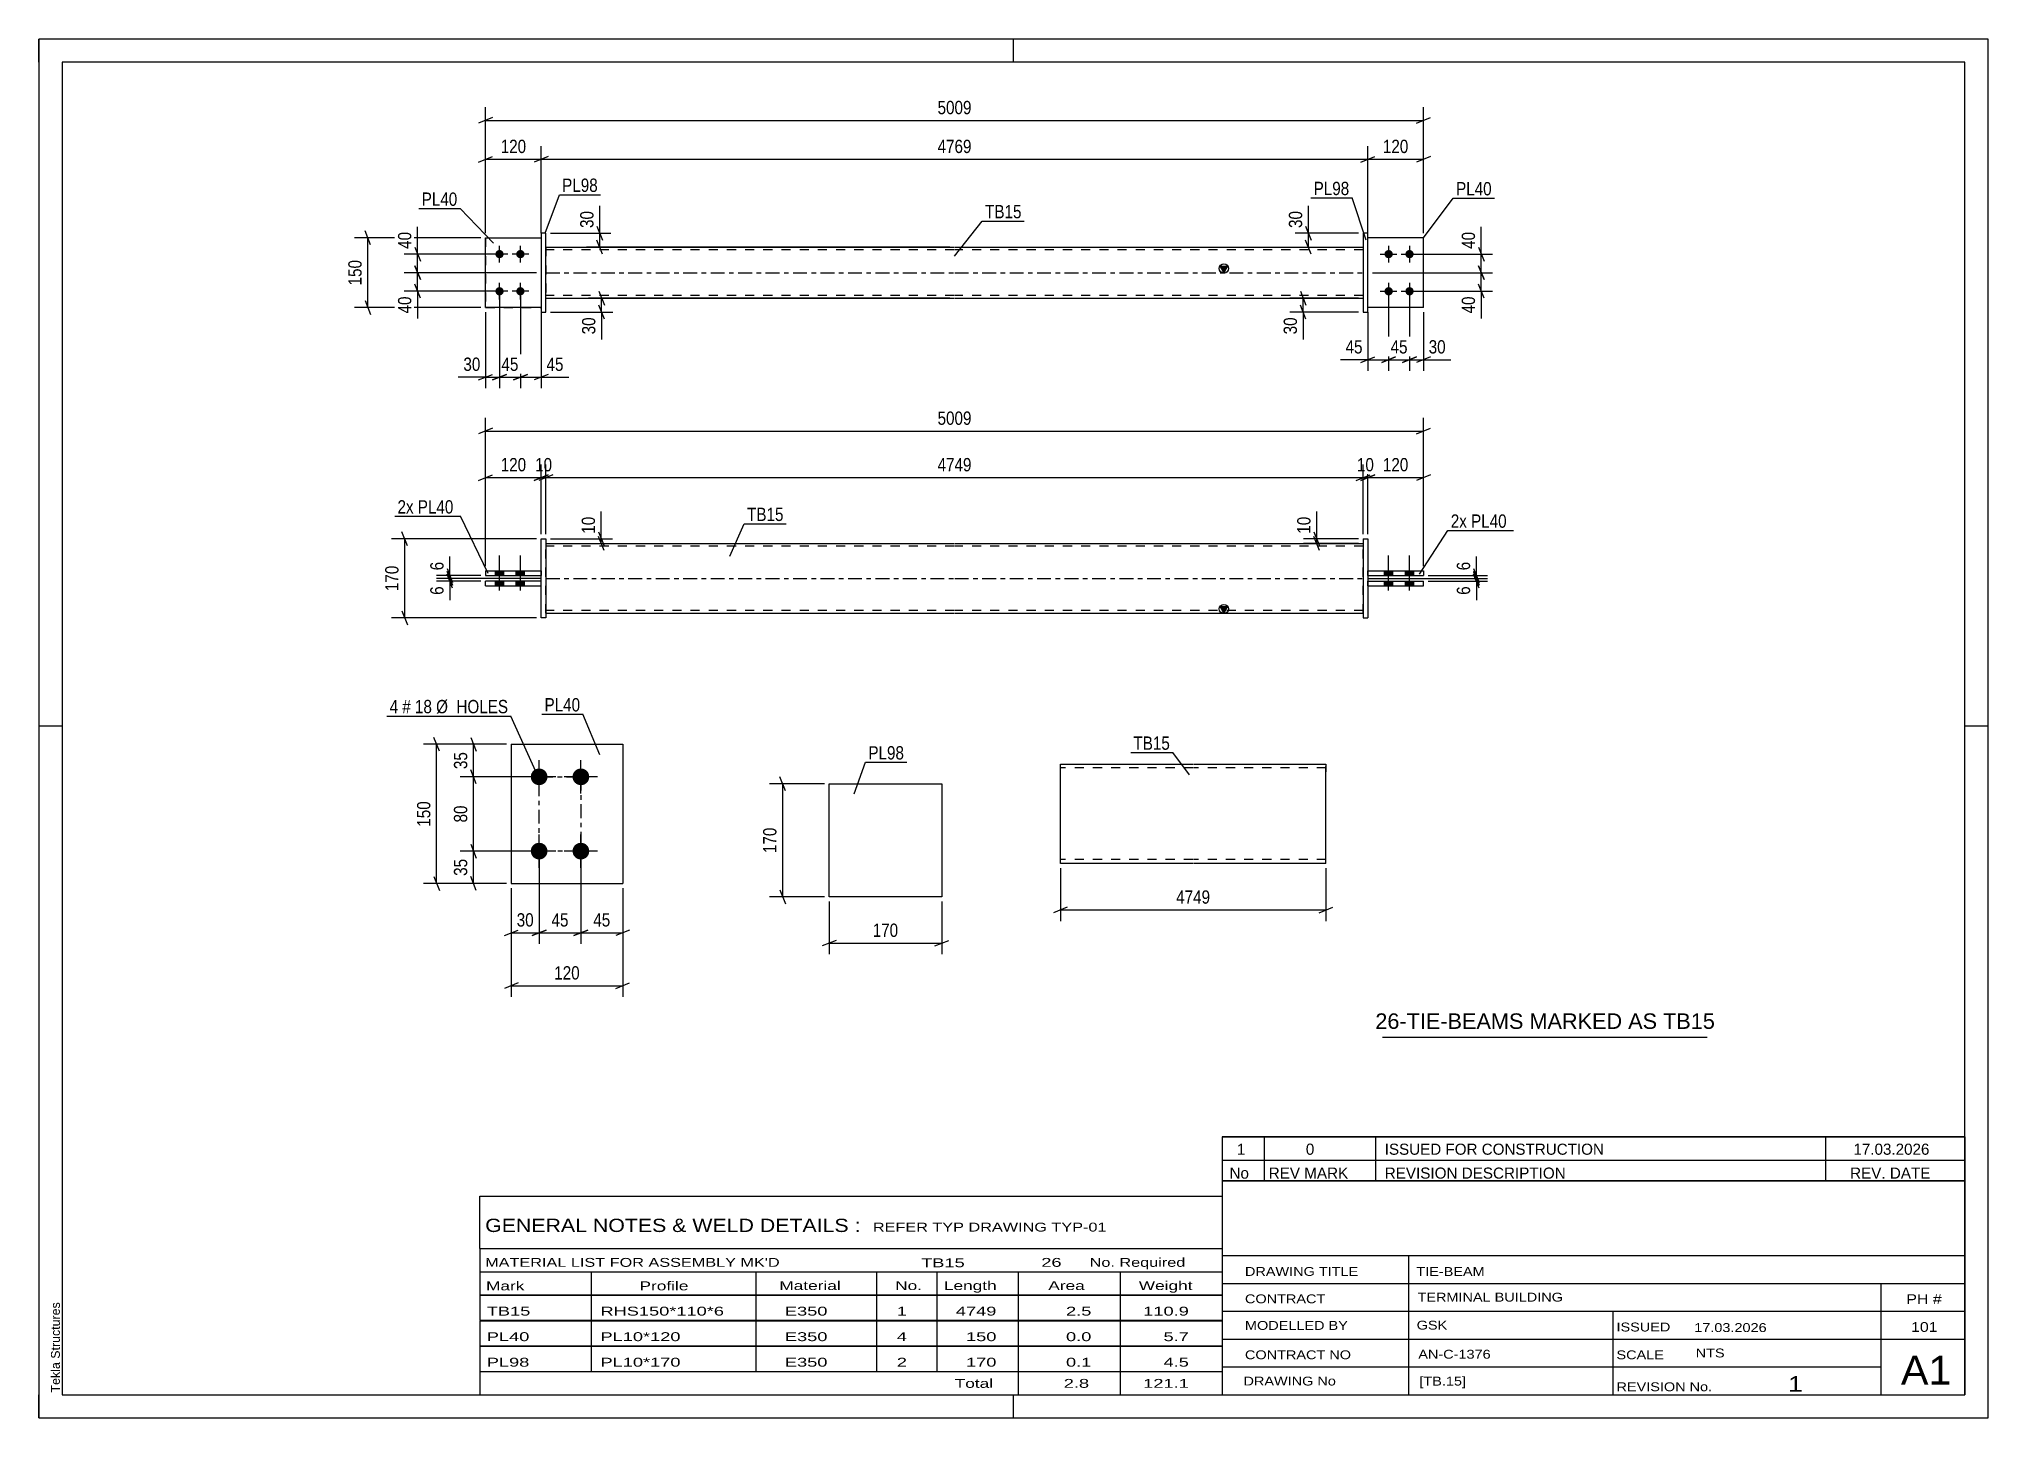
# Paper-space layout 'Layout1' of a CAD drawing. Header units: millimetres. Extents: x 0 to 420, y 0 to 297.
# The model-space entities are those that its viewports show. They can reach past a viewport. Long polylines and large blocks are cut down to what shows.
import ezdxf

# ---------------------------------------------------------------- set-up
doc = ezdxf.new("R2010")
doc.units = ezdxf.units.MM
doc.linetypes.add('DXK_LINE_DOT2', pattern=[3.9198, 1.9599, -1.9599])
doc.linetypes.add('DXK_LINE_DOT3', pattern=[5.9187, 2.979, -0.9799, 0.9799, -0.9799])
doc.layers.add('Viewport layer', color=7, linetype='Continuous', plot=False)
doc.styles.add('Arial', font='ARIAL.TTF', dxfattribs={"height": 0.2})
doc.styles.add('Arial Narrow', font='ARIALN.TTF', dxfattribs={"height": 0.2})

# ---------------------------------------------------------------- blocks, each defined once
blk = doc.blocks.new('Unknown-585763251-1163')
at = {"color": 5, "linetype": 'Continuous'}
for p, q in [((420, 297), (0, 297)), ((0, 297), (0, 0)), ((0, 292), (0, 297)), ((210, 292), (210, 297)), ((420, 0), (420, 297)), ((415, 292), (5, 292)), ((5, 292), (5, 5)), ((415, 5), (415, 292)), ((5, 149), (0, 149)), ((420, 149), (415, 149)), ((0, 0), (0, 5)), ((5, 5), (415, 5)), ((210, 0), (210, 5)), ((0, 0), (420, 0))]:
    blk.add_line(p, q, dxfattribs=at)
at = {"color": 174, "linetype": 'Continuous', "style": 'Arial'}
blk.add_text('Tekla Structures', height=1.9102, rotation=90, dxfattribs=at).set_placement((4.5, 5.5))
blk = doc.blocks.new('Part-585763251-1456 - 1400')
at = {"color": 2, "linetype": 'Continuous'}
for p, q in [((286.34, 182.45), (298.34, 182.45)), ((286.34, 181.45), (298.34, 181.45)), ((298.34, 182.45), (298.34, 181.45))]:
    blk.add_line(p, q, dxfattribs=at)
at = {"color": 7, "linetype": 'DXK_LINE_DOT2'}
blk.add_line((286.34, 181.45), (286.34, 182.45), dxfattribs=at)
blk = doc.blocks.new('Part-585763251-1448 - 1400')
at = {"color": 2, "linetype": 'Continuous'}
for p, q in [((96.24, 179.25), (96.24, 180.25)), ((108.24, 180.25), (96.24, 180.25)), ((96.24, 179.25), (108.24, 179.25))]:
    blk.add_line(p, q, dxfattribs=at)
at = {"color": 7, "linetype": 'DXK_LINE_DOT2'}
blk.add_line((108.24, 179.25), (108.24, 180.25), dxfattribs=at)
blk = doc.blocks.new('Bolt-585763251-1413 - 1400')
at = {"linetype": 'Continuous'}
for points in [[(98.34, 181.45), (100.14, 181.45), (100.14, 182.45), (98.34, 182.45)], [(98.34, 181.45), (100.14, 181.45), (100.14, 182.45), (98.34, 182.45)], [(102.84, 181.45), (104.64, 181.45), (104.64, 182.45), (102.84, 182.45)], [(102.84, 181.45), (104.64, 181.45), (104.64, 182.45), (102.84, 182.45)], [(98.34, 179.25), (100.14, 179.25), (100.14, 180.25), (98.34, 180.25)], [(98.34, 179.25), (100.14, 179.25), (100.14, 180.25), (98.34, 180.25)], [(102.84, 179.25), (104.64, 179.25), (104.64, 180.25), (102.84, 180.25)], [(102.84, 179.25), (104.64, 179.25), (104.64, 180.25), (102.84, 180.25)]]:
    blk.add_hatch(color=1, dxfattribs=at).paths.add_polyline_path(points)
at = {"color": 1, "linetype": 'Continuous'}
for p, q in [((99.24, 178.25), (99.24, 185.75)), ((99.24, 178.25), (99.24, 185.75)), ((103.74, 178.25), (103.74, 185.75)), ((103.74, 178.25), (103.74, 185.75)), ((98.34, 181.45), (98.34, 182.45)), ((98.34, 181.45), (98.34, 182.45)), ((100.14, 181.45), (100.14, 182.45)), ((100.14, 181.45), (100.14, 182.45)), ((102.84, 181.45), (102.84, 182.45)), ((102.84, 181.45), (102.84, 182.45)), ((104.64, 181.45), (104.64, 182.45)), ((104.64, 181.45), (104.64, 182.45)), ((98.34, 179.25), (98.34, 180.25)), ((98.34, 179.25), (98.34, 180.25)), ((100.14, 179.25), (100.14, 180.25)), ((100.14, 179.25), (100.14, 180.25)), ((102.84, 179.25), (102.84, 180.25)), ((102.84, 179.25), (102.84, 180.25)), ((104.64, 179.25), (104.64, 180.25)), ((104.64, 179.25), (104.64, 180.25))]:
    blk.add_line(p, q, dxfattribs=at)
blk = doc.blocks.new('Bolt-585763251-1414 - 1400')
at = {"linetype": 'Continuous'}
for points in [[(291.74, 182.45), (289.94, 182.45), (289.94, 181.45), (291.74, 181.45)], [(291.74, 182.45), (289.94, 182.45), (289.94, 181.45), (291.74, 181.45)], [(296.24, 182.45), (294.44, 182.45), (294.44, 181.45), (296.24, 181.45)], [(296.24, 182.45), (294.44, 182.45), (294.44, 181.45), (296.24, 181.45)], [(291.74, 180.25), (289.94, 180.25), (289.94, 179.25), (291.74, 179.25)], [(291.74, 180.25), (289.94, 180.25), (289.94, 179.25), (291.74, 179.25)], [(296.24, 180.25), (294.44, 180.25), (294.44, 179.25), (296.24, 179.25)], [(296.24, 180.25), (294.44, 180.25), (294.44, 179.25), (296.24, 179.25)]]:
    blk.add_hatch(color=1, dxfattribs=at).paths.add_polyline_path(points)
at = {"color": 1, "linetype": 'Continuous'}
for p, q in [((290.84, 178.25), (290.84, 185.75)), ((290.84, 178.25), (290.84, 185.75)), ((295.34, 178.25), (295.34, 185.75)), ((295.34, 178.25), (295.34, 185.75)), ((289.94, 181.45), (289.94, 182.45)), ((289.94, 181.45), (289.94, 182.45)), ((291.74, 181.45), (291.74, 182.45)), ((291.74, 181.45), (291.74, 182.45)), ((294.44, 181.45), (294.44, 182.45)), ((294.44, 181.45), (294.44, 182.45)), ((296.24, 181.45), (296.24, 182.45)), ((296.24, 181.45), (296.24, 182.45)), ((289.94, 179.25), (289.94, 180.25)), ((289.94, 179.25), (289.94, 180.25)), ((291.74, 179.25), (291.74, 180.25)), ((291.74, 179.25), (291.74, 180.25)), ((294.44, 179.25), (294.44, 180.25)), ((294.44, 179.25), (294.44, 180.25)), ((296.24, 179.25), (296.24, 180.25)), ((296.24, 179.25), (296.24, 180.25))]:
    blk.add_line(p, q, dxfattribs=at)
blk = doc.blocks.new('Part-585763251-1417 - 1400')
at = {"color": 2, "linetype": 'Continuous'}
for p, q in [((108.24, 189.34), (109.24, 189.34)), ((108.24, 172.34), (108.24, 189.34)), ((109.24, 189.34), (109.24, 172.34)), ((109.24, 172.34), (108.24, 172.34))]:
    blk.add_line(p, q, dxfattribs=at)
blk = doc.blocks.new('Part-585763251-1451 - 1400')
at = {"color": 2, "linetype": 'Continuous'}
for p, q in [((285.34, 189.34), (285.34, 172.34)), ((285.34, 189.34), (286.34, 189.34)), ((286.34, 189.34), (286.34, 172.34)), ((285.34, 172.34), (286.34, 172.34))]:
    blk.add_line(p, q, dxfattribs=at)
blk = doc.blocks.new('Part-585763251-1443 - 1400')
at = {"color": 2, "linetype": 'Continuous'}
for p, q in [((96.24, 182.45), (96.24, 181.45)), ((96.24, 182.45), (108.24, 182.45)), ((96.24, 181.45), (108.24, 181.45))]:
    blk.add_line(p, q, dxfattribs=at)
at = {"color": 7, "linetype": 'DXK_LINE_DOT2'}
blk.add_line((108.24, 182.45), (108.24, 181.45), dxfattribs=at)
blk = doc.blocks.new('Part-585763251-1461 - 1400')
at = {"color": 2, "linetype": 'Continuous'}
for p, q in [((286.34, 180.25), (298.34, 180.25)), ((286.34, 179.25), (298.34, 179.25)), ((298.34, 179.25), (298.34, 180.25))]:
    blk.add_line(p, q, dxfattribs=at)
at = {"color": 7, "linetype": 'DXK_LINE_DOT2'}
blk.add_line((286.34, 179.25), (286.34, 180.25), dxfattribs=at)
blk = doc.blocks.new('Part-585763251-1476 - 1400')
at = {"linetype": 'Continuous'}
blk.add_hatch(color=2, dxfattribs=at).paths.add_polyline_path([(255.34, 173.34), (254.54, 174.74), (256.14, 174.74)])
at = {"color": 2, "linetype": 'Continuous'}
for p, q in [((109.24, 188.34), (197.24, 188.34)), ((197.34, 188.34), (285.34, 188.34)), ((109.24, 173.34), (197.24, 173.34)), ((197.34, 173.34), (285.34, 173.34)), ((255.34, 173.34), (254.54, 174.74)), ((254.54, 174.74), (256.14, 174.74)), ((256.14, 174.74), (255.34, 173.34))]:
    blk.add_line(p, q, dxfattribs=at)
at = {"color": 7, "linetype": 'DXK_LINE_DOT2'}
for p, q in [((109.24, 173.34), (109.24, 188.34)), ((197.24, 187.74), (109.24, 187.74)), ((285.34, 187.74), (197.34, 187.74)), ((285.34, 173.34), (285.34, 188.34)), ((197.24, 173.94), (109.24, 173.94)), ((285.34, 173.94), (197.34, 173.94))]:
    blk.add_line(p, q, dxfattribs=at)
at = {"color": 7, "linetype": 'DXK_LINE_DOT3'}
for p, q in [((109.24, 180.84), (197.24, 180.84)), ((197.34, 180.84), (285.34, 180.84))]:
    blk.add_line(p, q, dxfattribs=at)
at = {"color": 2, "linetype": 'Continuous'}
blk.add_circle((255.34, 174.24), 1, dxfattribs=at)
blk = doc.blocks.new('Bolt-585763251-1698 - 1692')
at = {"linetype": 'Continuous'}
for points in [[(290.84, 251.57, -1), (290.84, 249.77, -1)], [(295.34, 251.57, -1), (295.34, 249.77, -1)], [(290.84, 243.57, -1), (290.84, 241.77, -1)], [(295.34, 243.57, -1), (295.34, 241.77, -1)]]:
    blk.add_hatch(color=1, dxfattribs=at).paths.add_polyline_path(points)
at = {"color": 1, "linetype": 'Continuous'}
for p, q in [((290.84, 252.47), (290.84, 248.87)), ((295.34, 252.47), (295.34, 248.87)), ((289.04, 250.67), (292.64, 250.67)), ((293.54, 250.67), (297.14, 250.67)), ((290.84, 244.47), (290.84, 240.87)), ((295.34, 244.47), (295.34, 240.87)), ((289.04, 242.67), (292.64, 242.67)), ((293.54, 242.67), (297.14, 242.67))]:
    blk.add_line(p, q, dxfattribs=at)
blk = doc.blocks.new('Part-585763251-1719 - 1692')
at = {"color": 7, "linetype": 'DXK_LINE_DOT2'}
for p, q in [((96.24, 254.17), (96.24, 239.17)), ((96.24, 254.17), (108.24, 254.17)), ((108.24, 254.17), (108.24, 239.17)), ((96.24, 239.17), (108.24, 239.17))]:
    blk.add_line(p, q, dxfattribs=at)
blk = doc.blocks.new('Part-585763251-1759 - 1692')
at = {"linetype": 'Continuous'}
blk.add_hatch(color=2, dxfattribs=at).paths.add_polyline_path([(255.34, 246.67), (254.54, 248.07), (256.14, 248.07)])
at = {"color": 2, "linetype": 'Continuous'}
for p, q in [((109.24, 252.17), (197.24, 252.17)), ((197.34, 252.17), (285.34, 252.17)), ((255.34, 246.67), (254.54, 248.07)), ((254.54, 248.07), (256.14, 248.07)), ((256.14, 248.07), (255.34, 246.67)), ((109.24, 241.17), (197.24, 241.17)), ((197.34, 241.17), (285.34, 241.17))]:
    blk.add_line(p, q, dxfattribs=at)
at = {"color": 7, "linetype": 'DXK_LINE_DOT2'}
for p, q in [((109.24, 252.17), (109.24, 241.17)), ((285.34, 252.17), (285.34, 241.17)), ((197.24, 251.57), (109.24, 251.57)), ((285.34, 251.57), (197.34, 251.57)), ((197.24, 241.77), (109.24, 241.77)), ((285.34, 241.77), (197.34, 241.77))]:
    blk.add_line(p, q, dxfattribs=at)
at = {"color": 7, "linetype": 'DXK_LINE_DOT3'}
for p, q in [((109.24, 246.67), (197.24, 246.67)), ((197.34, 246.67), (285.34, 246.67))]:
    blk.add_line(p, q, dxfattribs=at)
at = {"color": 2, "linetype": 'Continuous'}
blk.add_circle((255.34, 247.57), 1, dxfattribs=at)
blk = doc.blocks.new('Part-585763251-1713 - 1692')
at = {"color": 2, "linetype": 'Continuous'}
for p, q in [((109.24, 255.17), (108.24, 255.17)), ((108.24, 255.17), (108.24, 238.17)), ((109.24, 238.17), (109.24, 255.17)), ((108.24, 238.17), (109.24, 238.17))]:
    blk.add_line(p, q, dxfattribs=at)
blk = doc.blocks.new('Bolt-585763251-1697 - 1692')
at = {"linetype": 'Continuous'}
for points in [[(99.24, 249.77, -1), (99.24, 251.57, -1)], [(103.74, 249.77, -1), (103.74, 251.57, -1)], [(99.24, 241.77, -1), (99.24, 243.57, -1)], [(103.74, 241.77, -1), (103.74, 243.57, -1)]]:
    blk.add_hatch(color=1, dxfattribs=at).paths.add_polyline_path(points)
at = {"color": 1, "linetype": 'Continuous'}
for p, q in [((99.24, 248.87), (99.24, 252.47)), ((103.74, 248.87), (103.74, 252.47)), ((101.04, 250.67), (97.44, 250.67)), ((105.54, 250.67), (101.94, 250.67)), ((99.24, 240.87), (99.24, 244.47)), ((103.74, 240.87), (103.74, 244.47)), ((101.04, 242.67), (97.44, 242.67)), ((105.54, 242.67), (101.94, 242.67))]:
    blk.add_line(p, q, dxfattribs=at)
blk = doc.blocks.new('Part-585763251-1718 - 1692')
at = {"color": 2, "linetype": 'Continuous'}
for p, q in [((96.24, 239.17), (96.24, 254.17)), ((96.24, 254.17), (108.24, 254.17)), ((108.24, 239.17), (96.24, 239.17))]:
    blk.add_line(p, q, dxfattribs=at)
at = {"color": 7, "linetype": 'DXK_LINE_DOT2'}
blk.add_line((108.24, 254.17), (108.24, 239.17), dxfattribs=at)
blk = doc.blocks.new('Part-585763251-1724 - 1692')
at = {"color": 2, "linetype": 'Continuous'}
for p, q in [((286.34, 255.17), (285.34, 255.17)), ((285.34, 255.17), (285.34, 238.17)), ((286.34, 238.17), (286.34, 255.17)), ((285.34, 238.17), (286.34, 238.17))]:
    blk.add_line(p, q, dxfattribs=at)
blk = doc.blocks.new('Part-585763251-1749 - 1692')
at = {"color": 2, "linetype": 'Continuous'}
for p, q in [((298.34, 254.17), (286.34, 254.17)), ((298.34, 239.17), (298.34, 254.17)), ((298.34, 239.17), (286.34, 239.17))]:
    blk.add_line(p, q, dxfattribs=at)
at = {"color": 7, "linetype": 'DXK_LINE_DOT2'}
blk.add_line((286.34, 239.17), (286.34, 254.17), dxfattribs=at)
blk = doc.blocks.new('Part-585763251-1754 - 1692')
at = {"color": 7, "linetype": 'DXK_LINE_DOT2'}
for p, q in [((298.34, 254.17), (286.34, 254.17)), ((286.34, 239.17), (286.34, 254.17)), ((298.34, 239.17), (298.34, 254.17)), ((298.34, 239.17), (286.34, 239.17))]:
    blk.add_line(p, q, dxfattribs=at)
blk = doc.blocks.new('Part-585763251-2330 - 2324')
at = {"color": 2, "linetype": 'Continuous'}
for p, q in [((220.1, 119.56), (220.1, 140.85)), ((220.1, 140.85), (248.67, 140.85)), ((248.77, 140.85), (277.34, 140.85)), ((277.34, 140.85), (277.34, 140.72)), ((277.34, 140.72), (277.34, 139.14)), ((277.34, 119.42), (277.34, 139.14)), ((220.1, 119.42), (220.1, 119.56)), ((248.67, 119.42), (220.1, 119.42)), ((277.34, 119.42), (248.77, 119.42))]:
    blk.add_line(p, q, dxfattribs=at)
at = {"color": 7, "linetype": 'DXK_LINE_DOT2'}
for p, q in [((248.67, 140), (220.1, 140)), ((277.34, 140), (248.77, 140)), ((277.34, 139.14), (277.34, 140.35)), ((220.1, 120.28), (220.1, 120.35)), ((248.67, 120.28), (220.1, 120.28)), ((220.1, 119.42), (220.1, 119.42)), ((277.34, 120.28), (248.77, 120.28)), ((277.34, 120.28), (277.34, 120.35))]:
    blk.add_line(p, q, dxfattribs=at)
blk = doc.blocks.new('Bolt-585763251-2140 - 2078')
at = {"linetype": 'Continuous'}
for points in [[(107.78, 136.29, -1), (107.78, 139.89, -1)], [(116.78, 136.29, -1), (116.78, 139.89, -1)], [(107.78, 120.29, -1), (107.78, 123.89, -1)], [(116.78, 120.29, -1), (116.78, 123.89, -1)]]:
    blk.add_hatch(color=1, dxfattribs=at).paths.add_polyline_path(points)
at = {"color": 1, "linetype": 'Continuous'}
for p, q in [((107.78, 134.49), (107.78, 141.69)), ((116.78, 134.49), (116.78, 141.69)), ((111.38, 138.09), (104.18, 138.09)), ((120.38, 138.09), (113.18, 138.09)), ((111.38, 122.09), (104.18, 122.09)), ((107.78, 118.49), (107.78, 125.69)), ((120.38, 122.09), (113.18, 122.09)), ((116.78, 118.49), (116.78, 125.69))]:
    blk.add_line(p, q, dxfattribs=at)
blk = doc.blocks.new('Part-585763251-2145 - 2078')
at = {"color": 2, "linetype": 'Continuous'}
for p, q in [((101.78, 145.09), (101.78, 115.09)), ((101.78, 145.09), (125.78, 145.09)), ((125.78, 145.09), (125.78, 115.09)), ((101.78, 115.09), (125.78, 115.09))]:
    blk.add_line(p, q, dxfattribs=at)
blk = doc.blocks.new('Part-585763251-2305 - 2299')
at = {"color": 2, "linetype": 'Continuous'}
for p, q in [((170.26, 136.56), (194.54, 136.56)), ((170.26, 112.27), (170.26, 136.56)), ((194.54, 136.56), (194.54, 112.27)), ((194.54, 112.27), (170.26, 112.27))]:
    blk.add_line(p, q, dxfattribs=at)
blk = doc.blocks.new('Rectangle-585763251-2285 - 2078')
at = {"color": 1, "linetype": 'DXK_LINE_DOT3'}
blk.add_lwpolyline([(107.78, 138.09), (116.78, 138.09), (116.78, 122.09), (107.78, 122.09), (107.78, 138.09)], close=True, dxfattribs=at)
blk = doc.blocks.new('StraightDimension-585763251-2885 - 1400')
at = {"color": 7, "linetype": 'Continuous'}
for p, q in [((106.74, 201.94), (109.74, 203.14)), ((110.74, 203.14), (107.74, 201.94)), ((108.24, 190.34), (108.24, 205.39)), ((108.24, 202.54), (109.24, 202.54)), ((109.24, 190.34), (109.24, 205.39))]:
    blk.add_line(p, q, dxfattribs=at)
at = {"color": 0}
blk.add_wipeout([(111.17, 203.29), (111.17, 207.49), (106.31, 207.49), (106.31, 203.29)], dxfattribs=at)
at = {"color": 3, "style": 'Arial Narrow'}
blk.add_text('10', height=2.863, dxfattribs=at).set_placement((106.91, 203.89))
blk = doc.blocks.new('StraightDimension-585763251-1646 - 1400')
at = {"color": 7, "linetype": 'Continuous'}
for p, q in [((110.24, 189.34), (123.56, 189.34)), ((120.56, 190.84), (121.76, 187.84)), ((121.76, 186.84), (120.56, 189.84)), ((121.16, 188.34), (121.16, 189.34)), ((110.24, 188.34), (123.56, 188.34))]:
    blk.add_line(p, q, dxfattribs=at)
at = {"color": 0}
blk.add_wipeout([(120.41, 194.72), (116.21, 194.72), (116.21, 189.86), (120.41, 189.86)], dxfattribs=at)
at = {"color": 7, "linetype": 'Continuous'}
blk.add_line((121.16, 189.34), (121.16, 195.24), dxfattribs=at)
blk.add_line((121.16, 189.34), (121.16, 195.24), dxfattribs=at)
at = {"color": 3, "style": 'Arial Narrow'}
blk.add_text('10', height=2.863, rotation=90.0002, dxfattribs=at).set_placement((119.81, 190.46))
blk = doc.blocks.new('StraightDimension-585763251-1549 - 1400')
at = {"color": 7, "linetype": 'Continuous'}
for p, q in [((96.24, 183.45), (96.24, 215.41)), ((298.34, 183.45), (298.34, 215.41)), ((97.74, 213.16), (94.74, 211.96)), ((96.24, 212.56), (298.34, 212.56)), ((296.84, 211.96), (299.84, 213.16))]:
    blk.add_line(p, q, dxfattribs=at)
at = {"color": 0}
blk.add_wipeout([(201.55, 213.31), (201.55, 217.51), (193.04, 217.51), (193.04, 213.31)], dxfattribs=at)
at = {"color": 3, "style": 'Arial Narrow'}
blk.add_text('5009', height=2.863, dxfattribs=at).set_placement((193.64, 213.91))
blk = doc.blocks.new('StraightDimension-585763251-1532 - 1400')
at = {"color": 7, "linetype": 'Continuous'}
for p, q in [((286.34, 180.84), (312.14, 180.84)), ((299.34, 181.45), (312.14, 181.45)), ((309.14, 182.95), (310.34, 179.95)), ((310.34, 179.34), (309.14, 182.34)), ((309.74, 180.84), (309.74, 181.45))]:
    blk.add_line(p, q, dxfattribs=at)
at = {"color": 0}
blk.add_wipeout([(308.99, 185), (304.79, 185), (304.79, 181.97), (308.99, 181.97)], dxfattribs=at)
at = {"color": 7, "linetype": 'Continuous'}
blk.add_line((309.74, 181.45), (309.74, 185.52), dxfattribs=at)
blk.add_line((309.74, 181.45), (309.74, 185.52), dxfattribs=at)
at = {"color": 3, "style": 'Arial Narrow'}
blk.add_text('6', height=2.86, rotation=90.0002, dxfattribs=at).set_placement((308.39, 182.57))
blk = doc.blocks.new('StraightDimension-585763251-1485 - 1400')
at = {"color": 7, "linetype": 'Continuous'}
for p, q in [((107.24, 189.34), (75.97, 189.34)), ((79.42, 187.84), (78.22, 190.84)), ((78.82, 172.34), (78.82, 189.34)), ((107.24, 172.34), (75.97, 172.34)), ((78.22, 173.84), (79.42, 170.84))]:
    blk.add_line(p, q, dxfattribs=at)
at = {"color": 0}
blk.add_wipeout([(78.07, 184.18), (73.87, 184.18), (73.87, 177.49), (78.07, 177.49)], dxfattribs=at)
at = {"color": 3, "style": 'Arial Narrow'}
blk.add_text('170', height=2.863, rotation=90.0002, dxfattribs=at).set_placement((77.47, 178.09))
blk = doc.blocks.new('StraightDimension-585763251-1503 - 1400')
at = {"color": 7, "linetype": 'Continuous'}
for p, q in [((284.34, 189.34), (272.49, 189.34)), ((274.74, 190.84), (275.94, 187.84)), ((275.94, 186.84), (274.74, 189.84)), ((275.34, 188.34), (275.34, 189.34)), ((284.34, 188.34), (272.49, 188.34))]:
    blk.add_line(p, q, dxfattribs=at)
at = {"color": 0}
blk.add_wipeout([(274.59, 194.72), (270.39, 194.72), (270.39, 189.86), (274.59, 189.86)], dxfattribs=at)
at = {"color": 7, "linetype": 'Continuous'}
blk.add_line((275.34, 189.34), (275.34, 195.24), dxfattribs=at)
blk.add_line((275.34, 189.34), (275.34, 195.24), dxfattribs=at)
at = {"color": 3, "style": 'Arial Narrow'}
blk.add_text('10', height=2.863, rotation=90.0002, dxfattribs=at).set_placement((273.99, 190.46))
blk = doc.blocks.new('StraightDimension-585763251-1560 - 1400')
at = {"color": 7, "linetype": 'Continuous'}
for p, q in [((108.24, 180.84), (85.68, 180.84)), ((87.93, 182.34), (89.13, 179.34)), ((89.13, 178.75), (87.93, 181.75)), ((88.53, 180.25), (88.53, 180.84)), ((95.24, 180.25), (85.68, 180.25))]:
    blk.add_line(p, q, dxfattribs=at)
at = {"color": 0}
blk.add_wipeout([(87.78, 179.72), (83.58, 179.72), (83.58, 176.69), (87.78, 176.69)], dxfattribs=at)
at = {"color": 7, "linetype": 'Continuous'}
blk.add_line((88.53, 180.25), (88.53, 176.17), dxfattribs=at)
blk.add_line((88.53, 180.25), (88.53, 176.17), dxfattribs=at)
at = {"color": 3, "style": 'Arial Narrow'}
blk.add_text('6', height=2.86, rotation=90.0002, dxfattribs=at).set_placement((87.18, 177.29))
blk = doc.blocks.new('StraightDimension-585763251-1513 - 1400')
at = {"color": 7, "linetype": 'Continuous'}
for p, q in [((286.34, 180.84), (312.14, 180.84)), ((309.14, 182.34), (310.34, 179.34)), ((310.34, 178.75), (309.14, 181.75)), ((309.74, 180.25), (309.74, 180.84)), ((299.34, 180.25), (312.14, 180.25))]:
    blk.add_line(p, q, dxfattribs=at)
at = {"color": 0}
blk.add_wipeout([(308.99, 179.72), (304.79, 179.72), (304.79, 176.69), (308.99, 176.69)], dxfattribs=at)
at = {"color": 7, "linetype": 'Continuous'}
blk.add_line((309.74, 180.25), (309.74, 176.17), dxfattribs=at)
blk.add_line((309.74, 180.25), (309.74, 176.17), dxfattribs=at)
at = {"color": 3, "style": 'Arial Narrow'}
blk.add_text('6', height=2.86, rotation=90.0002, dxfattribs=at).set_placement((308.39, 177.29))
blk = doc.blocks.new('StraightDimension-585763251-1576 - 1400')
at = {"color": 7, "linetype": 'Continuous'}
for p, q in [((95.24, 181.45), (85.68, 181.45)), ((108.24, 180.84), (85.68, 180.84)), ((87.93, 182.95), (89.13, 179.95)), ((89.13, 179.34), (87.93, 182.34)), ((88.53, 180.84), (88.53, 181.45))]:
    blk.add_line(p, q, dxfattribs=at)
at = {"color": 0}
blk.add_wipeout([(87.78, 185), (83.58, 185), (83.58, 181.97), (87.78, 181.97)], dxfattribs=at)
at = {"color": 7, "linetype": 'Continuous'}
blk.add_line((88.53, 181.45), (88.53, 185.52), dxfattribs=at)
blk.add_line((88.53, 181.45), (88.53, 185.52), dxfattribs=at)
at = {"color": 3, "style": 'Arial Narrow'}
blk.add_text('6', height=2.86, rotation=90.0002, dxfattribs=at).set_placement((87.18, 182.57))
blk = doc.blocks.new('StraightDimension-585763251-2882 - 1400')
at = {"color": 7, "linetype": 'Continuous'}
for p, q in [((284.84, 201.94), (287.84, 203.14)), ((286.34, 190.34), (286.34, 205.39)), ((286.34, 202.54), (298.34, 202.54)), ((299.84, 203.14), (296.84, 201.94)), ((298.34, 183.45), (298.34, 205.39))]:
    blk.add_line(p, q, dxfattribs=at)
at = {"color": 0}
blk.add_wipeout([(295.68, 203.29), (295.68, 207.49), (289, 207.49), (289, 203.29)], dxfattribs=at)
at = {"color": 3, "style": 'Arial Narrow'}
blk.add_text('120', height=2.863, dxfattribs=at).set_placement((289.6, 203.89))
blk = doc.blocks.new('StraightDimension-585763251-2883 - 1400')
at = {"color": 7, "linetype": 'Continuous'}
for p, q in [((283.84, 201.94), (286.84, 203.14)), ((287.84, 203.14), (284.84, 201.94)), ((285.34, 190.34), (285.34, 205.39)), ((285.34, 202.54), (286.34, 202.54)), ((286.34, 190.34), (286.34, 205.39))]:
    blk.add_line(p, q, dxfattribs=at)
at = {"color": 0}
blk.add_wipeout([(288.27, 203.29), (288.27, 207.49), (283.41, 207.49), (283.41, 203.29)], dxfattribs=at)
at = {"color": 3, "style": 'Arial Narrow'}
blk.add_text('10', height=2.863, dxfattribs=at).set_placement((284.01, 203.89))
blk = doc.blocks.new('StraightDimension-585763251-2884 - 1400')
at = {"color": 7, "linetype": 'Continuous'}
for p, q in [((110.74, 203.14), (107.74, 201.94)), ((109.24, 190.34), (109.24, 205.39)), ((109.24, 202.54), (285.34, 202.54)), ((283.84, 201.94), (286.84, 203.14)), ((285.34, 190.34), (285.34, 205.39))]:
    blk.add_line(p, q, dxfattribs=at)
at = {"color": 0}
blk.add_wipeout([(201.55, 203.29), (201.55, 207.49), (193.04, 207.49), (193.04, 203.29)], dxfattribs=at)
at = {"color": 3, "style": 'Arial Narrow'}
blk.add_text('4749', height=2.863, dxfattribs=at).set_placement((193.64, 203.89))
blk = doc.blocks.new('StraightDimension-585763251-2886 - 1400')
at = {"color": 7, "linetype": 'Continuous'}
for p, q in [((94.74, 201.94), (97.74, 203.14)), ((96.24, 183.45), (96.24, 205.39)), ((96.24, 202.54), (108.24, 202.54)), ((109.74, 203.14), (106.74, 201.94)), ((108.24, 190.34), (108.24, 205.39))]:
    blk.add_line(p, q, dxfattribs=at)
at = {"color": 0}
blk.add_wipeout([(105.58, 203.29), (105.58, 207.49), (98.9, 207.49), (98.9, 203.29)], dxfattribs=at)
at = {"color": 3, "style": 'Arial Narrow'}
blk.add_text('120', height=2.863, dxfattribs=at).set_placement((99.5, 203.89))
blk = doc.blocks.new('StraightDimension-585763251-1977 - 1692')
at = {"color": 7, "linetype": 'Continuous'}
for p, q in [((310.2, 252.17), (311.4, 249.17)), ((296.34, 250.67), (313.2, 250.67)), ((311.4, 245.17), (310.2, 248.17)), ((310.8, 246.67), (310.8, 250.67)), ((287.34, 246.67), (313.2, 246.67))]:
    blk.add_line(p, q, dxfattribs=at)
at = {"color": 0}
blk.add_wipeout([(310.05, 256.05), (305.85, 256.05), (305.85, 251.2), (310.05, 251.2)], dxfattribs=at)
at = {"color": 7, "linetype": 'Continuous'}
blk.add_line((310.8, 250.67), (310.8, 256.58), dxfattribs=at)
blk.add_line((310.8, 250.67), (310.8, 256.58), dxfattribs=at)
at = {"color": 3, "style": 'Arial Narrow'}
blk.add_text('40', height=2.863, rotation=90.0002, dxfattribs=at).set_placement((309.45, 251.8))
blk = doc.blocks.new('StraightDimension-585763251-1762 - 1692')
at = {"color": 7, "linetype": 'Continuous'}
for p, q in [((95.24, 254.17), (68.02, 254.17)), ((71.47, 252.67), (70.27, 255.67)), ((70.87, 239.17), (70.87, 254.17)), ((70.27, 240.67), (71.47, 237.67)), ((95.24, 239.17), (68.02, 239.17))]:
    blk.add_line(p, q, dxfattribs=at)
at = {"color": 0}
blk.add_wipeout([(70.12, 250.02), (65.92, 250.02), (65.92, 243.33), (70.12, 243.33)], dxfattribs=at)
at = {"color": 3, "style": 'Arial Narrow'}
blk.add_text('150', height=2.863, rotation=90.0002, dxfattribs=at).set_placement((69.52, 243.93))
blk = doc.blocks.new('StraightDimension-585763251-1872 - 1692')
at = {"color": 7, "linetype": 'Continuous'}
for p, q in [((103.74, 241.67), (103.74, 221.77)), ((108.24, 238.17), (108.24, 221.77)), ((102.24, 223.57), (105.24, 224.77)), ((103.74, 224.17), (108.24, 224.17)), ((109.74, 224.77), (106.74, 223.57))]:
    blk.add_line(p, q, dxfattribs=at)
at = {"color": 0}
blk.add_wipeout([(113.62, 224.92), (113.62, 229.12), (108.77, 229.12), (108.77, 224.92)], dxfattribs=at)
at = {"color": 7, "linetype": 'Continuous'}
blk.add_line((108.24, 224.17), (114.15, 224.17), dxfattribs=at)
blk.add_line((108.24, 224.17), (114.15, 224.17), dxfattribs=at)
at = {"color": 3, "style": 'Arial Narrow'}
blk.add_text('45', height=2.863, dxfattribs=at).set_placement((109.37, 225.52))
blk = doc.blocks.new('StraightDimension-585763251-1946 - 1692')
at = {"color": 7, "linetype": 'Continuous'}
for p, q in [((80.98, 252.17), (82.18, 249.17)), ((98.24, 250.67), (78.73, 250.67)), ((82.18, 245.17), (80.98, 248.17)), ((81.58, 246.67), (81.58, 250.67)), ((107.24, 246.67), (78.73, 246.67))]:
    blk.add_line(p, q, dxfattribs=at)
at = {"color": 0}
blk.add_wipeout([(80.83, 256.05), (76.63, 256.05), (76.63, 251.2), (80.83, 251.2)], dxfattribs=at)
at = {"color": 7, "linetype": 'Continuous'}
blk.add_line((81.58, 250.67), (81.58, 256.58), dxfattribs=at)
blk.add_line((81.58, 250.67), (81.58, 256.58), dxfattribs=at)
at = {"color": 3, "style": 'Arial Narrow'}
blk.add_text('40', height=2.863, rotation=90.0002, dxfattribs=at).set_placement((80.23, 251.8))
blk = doc.blocks.new('StraightDimension-585763251-1894 - 1692')
at = {"color": 7, "linetype": 'Continuous'}
for p, q in [((99.24, 241.67), (99.24, 221.77)), ((103.74, 241.67), (103.74, 221.77)), ((97.74, 223.57), (100.74, 224.77)), ((99.24, 224.17), (103.74, 224.17)), ((105.24, 224.77), (102.24, 223.57))]:
    blk.add_line(p, q, dxfattribs=at)
at = {"color": 0}
blk.add_wipeout([(103.92, 224.92), (103.92, 229.12), (99.06, 229.12), (99.06, 224.92)], dxfattribs=at)
at = {"color": 3, "style": 'Arial Narrow'}
blk.add_text('45', height=2.863, dxfattribs=at).set_placement((99.66, 225.52))
blk = doc.blocks.new('StraightDimension-585763251-1782 - 1692')
at = {"color": 7, "linetype": 'Continuous'}
for p, q in [((96.24, 255.17), (96.24, 273.94)), ((108.24, 255.17), (108.24, 273.94)), ((94.74, 270.49), (97.74, 271.69)), ((96.24, 271.09), (108.24, 271.09)), ((109.74, 271.69), (106.74, 270.49))]:
    blk.add_line(p, q, dxfattribs=at)
at = {"color": 0}
blk.add_wipeout([(105.58, 271.84), (105.58, 276.04), (98.9, 276.04), (98.9, 271.84)], dxfattribs=at)
at = {"color": 3, "style": 'Arial Narrow'}
blk.add_text('120', height=2.863, dxfattribs=at).set_placement((99.5, 272.44))
blk = doc.blocks.new('StraightDimension-585763251-1996 - 1692')
at = {"color": 7, "linetype": 'Continuous'}
for p, q in [((290.84, 241.67), (290.84, 225.52)), ((286.34, 238.17), (286.34, 225.52)), ((284.84, 227.32), (287.84, 228.52)), ((286.34, 227.92), (290.84, 227.92)), ((292.34, 228.52), (289.34, 227.32))]:
    blk.add_line(p, q, dxfattribs=at)
at = {"color": 0}
blk.add_wipeout([(285.82, 228.67), (285.82, 232.87), (280.96, 232.87), (280.96, 228.67)], dxfattribs=at)
at = {"color": 7, "linetype": 'Continuous'}
blk.add_line((286.34, 227.92), (280.44, 227.92), dxfattribs=at)
blk.add_line((286.34, 227.92), (280.44, 227.92), dxfattribs=at)
at = {"color": 3, "style": 'Arial Narrow'}
blk.add_text('45', height=2.863, dxfattribs=at).set_placement((281.56, 229.27))
blk = doc.blocks.new('StraightDimension-585763251-1804 - 1692')
at = {"color": 7, "linetype": 'Continuous'}
for p, q in [((108.24, 255.17), (108.24, 273.94)), ((286.34, 255.17), (286.34, 273.94)), ((109.74, 271.69), (106.74, 270.49)), ((108.24, 271.09), (286.34, 271.09)), ((284.84, 270.49), (287.84, 271.69))]:
    blk.add_line(p, q, dxfattribs=at)
at = {"color": 0}
blk.add_wipeout([(201.55, 271.84), (201.55, 276.04), (193.04, 276.04), (193.04, 271.84)], dxfattribs=at)
at = {"color": 3, "style": 'Arial Narrow'}
blk.add_text('4769', height=2.863, dxfattribs=at).set_placement((193.64, 272.44))
blk = doc.blocks.new('StraightDimension-585763251-1829 - 1692')
at = {"color": 7, "linetype": 'Continuous'}
for p, q in [((286.34, 255.17), (286.34, 273.94)), ((298.34, 255.17), (298.34, 273.94)), ((284.84, 270.49), (287.84, 271.69)), ((286.34, 271.09), (298.34, 271.09)), ((299.84, 271.69), (296.84, 270.49))]:
    blk.add_line(p, q, dxfattribs=at)
at = {"color": 0}
blk.add_wipeout([(295.68, 271.84), (295.68, 276.04), (289, 276.04), (289, 271.84)], dxfattribs=at)
at = {"color": 3, "style": 'Arial Narrow'}
blk.add_text('120', height=2.863, dxfattribs=at).set_placement((289.6, 272.44))
blk = doc.blocks.new('StraightDimension-585763251-1852 - 1692')
at = {"color": 7, "linetype": 'Continuous'}
for p, q in [((96.24, 255.17), (96.24, 282.31)), ((298.34, 255.17), (298.34, 282.31)), ((97.74, 280.06), (94.74, 278.86)), ((96.24, 279.46), (298.34, 279.46)), ((296.84, 278.86), (299.84, 280.06))]:
    blk.add_line(p, q, dxfattribs=at)
at = {"color": 0}
blk.add_wipeout([(201.55, 280.21), (201.55, 284.41), (193.04, 284.41), (193.04, 280.21)], dxfattribs=at)
at = {"color": 3, "style": 'Arial Narrow'}
blk.add_text('5009', height=2.863, dxfattribs=at).set_placement((193.64, 280.81))
blk = doc.blocks.new('StraightDimension-585763251-1910 - 1692')
at = {"color": 7, "linetype": 'Continuous'}
for p, q in [((99.24, 241.67), (99.24, 221.77)), ((96.24, 238.17), (96.24, 221.77)), ((94.74, 223.57), (97.74, 224.77)), ((96.24, 224.17), (99.24, 224.17)), ((100.74, 224.77), (97.74, 223.57))]:
    blk.add_line(p, q, dxfattribs=at)
at = {"color": 0}
blk.add_wipeout([(95.72, 224.92), (95.72, 229.12), (90.86, 229.12), (90.86, 224.92)], dxfattribs=at)
at = {"color": 7, "linetype": 'Continuous'}
blk.add_line((96.24, 224.17), (90.34, 224.17), dxfattribs=at)
blk.add_line((96.24, 224.17), (90.34, 224.17), dxfattribs=at)
at = {"color": 3, "style": 'Arial Narrow'}
blk.add_text('30', height=2.863, dxfattribs=at).set_placement((91.46, 225.52))
blk = doc.blocks.new('StraightDimension-585763251-1930 - 1692')
at = {"color": 7, "linetype": 'Continuous'}
for p, q in [((196.29, 241.17), (118.39, 241.17)), ((120.64, 242.67), (121.84, 239.67)), ((121.84, 236.67), (120.64, 239.67)), ((121.24, 238.17), (121.24, 241.17)), ((110.24, 238.17), (123.64, 238.17))]:
    blk.add_line(p, q, dxfattribs=at)
at = {"color": 0}
blk.add_wipeout([(120.49, 237.65), (116.29, 237.65), (116.29, 232.79), (120.49, 232.79)], dxfattribs=at)
at = {"color": 7, "linetype": 'Continuous'}
blk.add_line((121.24, 238.17), (121.24, 232.27), dxfattribs=at)
blk.add_line((121.24, 238.17), (121.24, 232.27), dxfattribs=at)
at = {"color": 3, "style": 'Arial Narrow'}
blk.add_text('30', height=2.863, rotation=90.0002, dxfattribs=at).set_placement((119.89, 233.39))
blk = doc.blocks.new('StraightDimension-585763251-1937 - 1692')
at = {"color": 7, "linetype": 'Continuous'}
for p, q in [((80.98, 248.17), (82.18, 245.17)), ((107.24, 246.67), (78.73, 246.67)), ((82.18, 241.17), (80.98, 244.17)), ((81.58, 242.67), (81.58, 246.67)), ((98.24, 242.67), (78.73, 242.67))]:
    blk.add_line(p, q, dxfattribs=at)
at = {"color": 0}
blk.add_wipeout([(80.83, 242.15), (76.63, 242.15), (76.63, 237.29), (80.83, 237.29)], dxfattribs=at)
at = {"color": 7, "linetype": 'Continuous'}
blk.add_line((81.58, 242.67), (81.58, 236.77), dxfattribs=at)
blk.add_line((81.58, 242.67), (81.58, 236.77), dxfattribs=at)
at = {"color": 3, "style": 'Arial Narrow'}
blk.add_text('40', height=2.863, rotation=90.0002, dxfattribs=at).set_placement((80.23, 237.89))
blk = doc.blocks.new('StraightDimension-585763251-1956 - 1692')
at = {"color": 7, "linetype": 'Continuous'}
for p, q in [((284.34, 241.17), (269.58, 241.17)), ((271.83, 242.67), (273.03, 239.67)), ((273.03, 236.67), (271.83, 239.67)), ((272.43, 238.17), (272.43, 241.17)), ((284.34, 238.17), (269.58, 238.17))]:
    blk.add_line(p, q, dxfattribs=at)
at = {"color": 0}
blk.add_wipeout([(271.68, 237.65), (267.48, 237.65), (267.48, 232.79), (271.68, 232.79)], dxfattribs=at)
at = {"color": 7, "linetype": 'Continuous'}
blk.add_line((272.43, 238.17), (272.43, 232.27), dxfattribs=at)
blk.add_line((272.43, 238.17), (272.43, 232.27), dxfattribs=at)
at = {"color": 3, "style": 'Arial Narrow'}
blk.add_text('30', height=2.863, rotation=90.0002, dxfattribs=at).set_placement((271.08, 233.39))
blk = doc.blocks.new('StraightDimension-585763251-1963 - 1692')
at = {"color": 7, "linetype": 'Continuous'}
for p, q in [((272.95, 256.67), (274.15, 253.67)), ((198.28, 252.17), (275.95, 252.17)), ((284.34, 255.17), (270.7, 255.17)), ((274.15, 250.67), (272.95, 253.67)), ((273.55, 252.17), (273.55, 255.17))]:
    blk.add_line(p, q, dxfattribs=at)
at = {"color": 0}
blk.add_wipeout([(272.8, 260.55), (268.6, 260.55), (268.6, 255.7), (272.8, 255.7)], dxfattribs=at)
at = {"color": 7, "linetype": 'Continuous'}
blk.add_line((273.55, 255.17), (273.55, 261.08), dxfattribs=at)
blk.add_line((273.55, 255.17), (273.55, 261.08), dxfattribs=at)
at = {"color": 3, "style": 'Arial Narrow'}
blk.add_text('30', height=2.863, rotation=90.0002, dxfattribs=at).set_placement((272.2, 256.3))
blk = doc.blocks.new('StraightDimension-585763251-2034 - 1692')
at = {"color": 7, "linetype": 'Continuous'}
for p, q in [((295.34, 241.67), (295.34, 225.52)), ((298.34, 238.17), (298.34, 225.52)), ((293.84, 227.32), (296.84, 228.52)), ((295.34, 227.92), (298.34, 227.92)), ((299.84, 228.52), (296.84, 227.32))]:
    blk.add_line(p, q, dxfattribs=at)
at = {"color": 0}
blk.add_wipeout([(303.72, 228.67), (303.72, 232.87), (298.87, 232.87), (298.87, 228.67)], dxfattribs=at)
at = {"color": 7, "linetype": 'Continuous'}
blk.add_line((298.34, 227.92), (304.25, 227.92), dxfattribs=at)
blk.add_line((298.34, 227.92), (304.25, 227.92), dxfattribs=at)
at = {"color": 3, "style": 'Arial Narrow'}
blk.add_text('30', height=2.863, dxfattribs=at).set_placement((299.47, 229.27))
blk = doc.blocks.new('StraightDimension-585763251-1970 - 1692')
at = {"color": 7, "linetype": 'Continuous'}
for p, q in [((120.24, 256.67), (121.44, 253.67)), ((110.24, 255.17), (123.24, 255.17)), ((196.29, 252.17), (117.99, 252.17)), ((121.44, 250.67), (120.24, 253.67)), ((120.84, 252.17), (120.84, 255.17))]:
    blk.add_line(p, q, dxfattribs=at)
at = {"color": 0}
blk.add_wipeout([(120.09, 260.55), (115.89, 260.55), (115.89, 255.7), (120.09, 255.7)], dxfattribs=at)
at = {"color": 7, "linetype": 'Continuous'}
blk.add_line((120.84, 255.17), (120.84, 261.08), dxfattribs=at)
blk.add_line((120.84, 255.17), (120.84, 261.08), dxfattribs=at)
at = {"color": 3, "style": 'Arial Narrow'}
blk.add_text('30', height=2.863, rotation=90.0002, dxfattribs=at).set_placement((119.49, 256.3))
blk = doc.blocks.new('StraightDimension-585763251-1986 - 1692')
at = {"color": 7, "linetype": 'Continuous'}
for p, q in [((310.2, 248.17), (311.4, 245.17)), ((287.34, 246.67), (313.2, 246.67)), ((311.4, 241.17), (310.2, 244.17)), ((310.8, 242.67), (310.8, 246.67)), ((296.34, 242.67), (313.2, 242.67))]:
    blk.add_line(p, q, dxfattribs=at)
at = {"color": 0}
blk.add_wipeout([(310.05, 242.15), (305.85, 242.15), (305.85, 237.29), (310.05, 237.29)], dxfattribs=at)
at = {"color": 7, "linetype": 'Continuous'}
blk.add_line((310.8, 242.67), (310.8, 236.77), dxfattribs=at)
blk.add_line((310.8, 242.67), (310.8, 236.77), dxfattribs=at)
at = {"color": 3, "style": 'Arial Narrow'}
blk.add_text('40', height=2.863, rotation=90.0002, dxfattribs=at).set_placement((309.45, 237.89))
blk = doc.blocks.new('StraightDimension-585763251-2018 - 1692')
at = {"color": 7, "linetype": 'Continuous'}
for p, q in [((290.84, 241.67), (290.84, 225.52)), ((295.34, 241.67), (295.34, 225.52)), ((289.34, 227.32), (292.34, 228.52)), ((290.84, 227.92), (295.34, 227.92)), ((296.84, 228.52), (293.84, 227.32))]:
    blk.add_line(p, q, dxfattribs=at)
at = {"color": 0}
blk.add_wipeout([(295.52, 228.67), (295.52, 232.87), (290.66, 232.87), (290.66, 228.67)], dxfattribs=at)
at = {"color": 3, "style": 'Arial Narrow'}
blk.add_text('45', height=2.863, dxfattribs=at).set_placement((291.26, 229.27))
blk = doc.blocks.new('StraightDimension-585763251-2335 - 2324')
at = {"color": 7, "linetype": 'Continuous'}
for p, q in [((220.1, 118.42), (220.1, 107.02)), ((277.34, 118.42), (277.34, 107.02)), ((221.6, 110.02), (218.6, 108.82)), ((220.1, 109.42), (277.34, 109.42)), ((275.84, 108.82), (278.84, 110.02))]:
    blk.add_line(p, q, dxfattribs=at)
at = {"color": 0}
blk.add_wipeout([(252.98, 110.17), (252.98, 114.37), (244.46, 114.37), (244.46, 110.17)], dxfattribs=at)
at = {"color": 3, "style": 'Arial Narrow'}
blk.add_text('4749', height=2.863, dxfattribs=at).set_placement((245.06, 110.77))
blk = doc.blocks.new('StraightDimension-585763251-2180 - 2078')
at = {"color": 7, "linetype": 'Continuous'}
for p, q in [((107.78, 121.09), (107.78, 102.1)), ((101.78, 114.09), (101.78, 102.1)), ((100.28, 103.9), (103.28, 105.1)), ((109.28, 105.1), (106.28, 103.9)), ((101.78, 104.5), (107.78, 104.5))]:
    blk.add_line(p, q, dxfattribs=at)
at = {"color": 0}
blk.add_wipeout([(107.21, 105.25), (107.21, 109.45), (102.35, 109.45), (102.35, 105.25)], dxfattribs=at)
at = {"color": 3, "style": 'Arial Narrow'}
blk.add_text('30', height=2.863, dxfattribs=at).set_placement((102.95, 105.85))
blk = doc.blocks.new('StraightDimension-585763251-2161 - 2078')
at = {"color": 7, "linetype": 'Continuous'}
for p, q in [((116.78, 121.09), (116.78, 102.1)), ((125.78, 114.09), (125.78, 102.1)), ((115.28, 103.9), (118.28, 105.1)), ((127.28, 105.1), (124.28, 103.9)), ((116.78, 104.5), (125.78, 104.5))]:
    blk.add_line(p, q, dxfattribs=at)
at = {"color": 0}
blk.add_wipeout([(123.71, 105.25), (123.71, 109.45), (118.85, 109.45), (118.85, 105.25)], dxfattribs=at)
at = {"color": 3, "style": 'Arial Narrow'}
blk.add_text('45', height=2.863, dxfattribs=at).set_placement((119.45, 105.85))
blk = doc.blocks.new('StraightDimension-585763251-2147 - 2078')
at = {"color": 7, "linetype": 'Continuous'}
for p, q in [((107.78, 121.09), (107.78, 102.1)), ((116.78, 121.09), (116.78, 102.1)), ((106.28, 103.9), (109.28, 105.1)), ((118.28, 105.1), (115.28, 103.9)), ((107.78, 104.5), (116.78, 104.5))]:
    blk.add_line(p, q, dxfattribs=at)
at = {"color": 0}
blk.add_wipeout([(114.71, 105.25), (114.71, 109.45), (109.85, 109.45), (109.85, 105.25)], dxfattribs=at)
at = {"color": 3, "style": 'Arial Narrow'}
blk.add_text('45', height=2.863, dxfattribs=at).set_placement((110.45, 105.85))
blk = doc.blocks.new('StraightDimension-585763251-2197 - 2078')
at = {"color": 7, "linetype": 'Continuous'}
for p, q in [((100.78, 145.09), (82.83, 145.09)), ((86.28, 143.59), (85.08, 146.59)), ((85.68, 115.09), (85.68, 145.09)), ((100.78, 115.09), (82.83, 115.09)), ((85.08, 116.59), (86.28, 113.59))]:
    blk.add_line(p, q, dxfattribs=at)
at = {"color": 0}
blk.add_wipeout([(84.93, 133.43), (80.73, 133.43), (80.73, 126.75), (84.93, 126.75)], dxfattribs=at)
at = {"color": 3, "style": 'Arial Narrow'}
blk.add_text('150', height=2.863, rotation=90.0002, dxfattribs=at).set_placement((84.33, 127.35))
blk = doc.blocks.new('StraightDimension-585763251-2217 - 2078')
at = {"color": 7, "linetype": 'Continuous'}
for p, q in [((94.23, 136.59), (93.03, 139.59)), ((106.78, 138.09), (90.78, 138.09)), ((93.63, 122.09), (93.63, 138.09)), ((106.78, 122.09), (90.78, 122.09)), ((93.03, 123.59), (94.23, 120.59))]:
    blk.add_line(p, q, dxfattribs=at)
at = {"color": 0}
blk.add_wipeout([(92.88, 132.52), (88.68, 132.52), (88.68, 127.66), (92.88, 127.66)], dxfattribs=at)
at = {"color": 3, "style": 'Arial Narrow'}
blk.add_text('80', height=2.863, rotation=90.0002, dxfattribs=at).set_placement((92.28, 128.26))
blk = doc.blocks.new('StraightDimension-585763251-2230 - 2078')
at = {"color": 7, "linetype": 'Continuous'}
for p, q in [((100.78, 145.09), (90.78, 145.09)), ((93.03, 146.59), (94.23, 143.59)), ((93.63, 138.09), (93.63, 145.09)), ((94.23, 136.59), (93.03, 139.59)), ((106.78, 138.09), (90.78, 138.09))]:
    blk.add_line(p, q, dxfattribs=at)
at = {"color": 0}
blk.add_wipeout([(92.88, 144.02), (88.68, 144.02), (88.68, 139.16), (92.88, 139.16)], dxfattribs=at)
at = {"color": 3, "style": 'Arial Narrow'}
blk.add_text('35', height=2.863, rotation=90.0002, dxfattribs=at).set_placement((92.28, 139.76))
blk = doc.blocks.new('StraightDimension-585763251-2246 - 2078')
at = {"color": 7, "linetype": 'Continuous'}
for p, q in [((106.78, 122.09), (90.78, 122.09)), ((93.03, 123.59), (94.23, 120.59)), ((93.63, 115.09), (93.63, 122.09)), ((100.78, 115.09), (90.78, 115.09)), ((94.23, 113.59), (93.03, 116.59))]:
    blk.add_line(p, q, dxfattribs=at)
at = {"color": 0}
blk.add_wipeout([(92.88, 121.02), (88.68, 121.02), (88.68, 116.16), (92.88, 116.16)], dxfattribs=at)
at = {"color": 3, "style": 'Arial Narrow'}
blk.add_text('35', height=2.863, rotation=90.0002, dxfattribs=at).set_placement((92.28, 116.76))
blk = doc.blocks.new('StraightDimension-585763251-2263 - 2078')
at = {"color": 7, "linetype": 'Continuous'}
for p, q in [((101.78, 114.09), (101.78, 90.69)), ((125.78, 114.09), (125.78, 90.69)), ((103.28, 93.69), (100.28, 92.49)), ((101.78, 93.09), (125.78, 93.09)), ((124.28, 92.49), (127.28, 93.69))]:
    blk.add_line(p, q, dxfattribs=at)
at = {"color": 0}
blk.add_wipeout([(117.12, 93.84), (117.12, 98.04), (110.44, 98.04), (110.44, 93.84)], dxfattribs=at)
at = {"color": 3, "style": 'Arial Narrow'}
blk.add_text('120', height=2.863, dxfattribs=at).set_placement((111.04, 94.44))
blk = doc.blocks.new('StraightDimension-585763251-2307 - 2299')
at = {"color": 7, "linetype": 'Continuous'}
for p, q in [((170.26, 111.27), (170.26, 99.87)), ((194.54, 111.27), (194.54, 99.87)), ((171.76, 102.87), (168.76, 101.67)), ((170.26, 102.27), (194.54, 102.27)), ((193.04, 101.67), (196.04, 102.87))]:
    blk.add_line(p, q, dxfattribs=at)
at = {"color": 0}
blk.add_wipeout([(185.74, 103.02), (185.74, 107.22), (179.06, 107.22), (179.06, 103.02)], dxfattribs=at)
at = {"color": 3, "style": 'Arial Narrow'}
blk.add_text('170', height=2.863, dxfattribs=at).set_placement((179.66, 103.62))
blk = doc.blocks.new('StraightDimension-585763251-2312 - 2299')
at = {"color": 7, "linetype": 'Continuous'}
for p, q in [((169.26, 136.56), (157.41, 136.56)), ((160.86, 135.06), (159.66, 138.06)), ((160.26, 112.27), (160.26, 136.56)), ((159.66, 113.77), (160.86, 110.77)), ((169.26, 112.27), (157.41, 112.27))]:
    blk.add_line(p, q, dxfattribs=at)
at = {"color": 0}
blk.add_wipeout([(159.51, 127.76), (155.31, 127.76), (155.31, 121.07), (159.51, 121.07)], dxfattribs=at)
at = {"color": 3, "style": 'Arial Narrow'}
blk.add_text('170', height=2.863, rotation=90.0002, dxfattribs=at).set_placement((158.91, 121.67))
blk = doc.blocks.new('Unknown-585763251-3123')
at = {"color": 7, "linetype": 'Continuous'}
for p, q in [((255, 60.55), (415, 60.55)), ((415, 60.55), (255, 60.55)), ((255, 60.55), (255, 55.55)), ((264, 60.55), (264, 55.55)), ((288, 60.55), (288, 55.55)), ((385, 60.55), (385, 55.55)), ((415, 60.55), (415, 55.55)), ((255, 55.55), (415, 55.55)), ((255, 55.55), (255, 51.05)), ((255, 55.55), (415, 55.55)), ((264, 55.55), (264, 51.05)), ((288, 55.55), (288, 51.05)), ((385, 55.55), (385, 51.05)), ((415, 55.55), (415, 51.05)), ((415, 51.05), (255, 51.05))]:
    blk.add_line(p, q, dxfattribs=at)
at = {"color": 7, "linetype": 'Continuous', "style": 'Arial Narrow'}
for s, height, width, p in [('1', 2.39, 1.196471, (258.16, 56.7)), ('0', 2.39, 1.196471, (273, 56.7)), ('ISSUED FOR CONSTRUCTION', 2.3861, 1.196471, (290, 56.7)), ('17.03.2026', 2.386, 1.196471, (391, 56.7)), ('No', 2.386, 1.2, (256.54, 51.55)), ('REV MARK', 2.386, 1.2, (265, 51.55)), ('REVISION DESCRIPTION', 2.3861, 1.2, (290, 51.55)), ('REV. DATE', 2.386, 1.2, (390.28, 51.55))]:
    blk.add_text(s, height=height, dxfattribs=dict(at, width=width)).set_placement(p)
blk = doc.blocks.new('Unknown-585763251-3122')
at = {"color": 7, "linetype": 'Continuous'}
for p, q in [((255, 51.05), (255, 5)), ((255, 51.05), (415, 51.05)), ((415, 51), (415, 5)), ((255, 35), (415, 35)), ((295.14, 35), (295.14, 5)), ((255, 29), (415, 29)), ((397, 5.05), (397, 29.05)), ((255, 23), (415, 23)), ((339.14, 23), (339.14, 5)), ((255, 17), (415, 17)), ((255, 11), (397, 11)), ((255, 5), (415, 5))]:
    blk.add_line(p, q, dxfattribs=at)
at = {"color": 7, "style": 'Arial Narrow'}
for s, height, width, p in [('DRAWING TITLE', 1.9089, 1.425378, (259.88, 30.61)), ('TIE-BEAM', 1.909, 1.425378, (296.81, 30.59)), ('CONTRACT', 1.909, 1.425378, (259.88, 24.71)), ('TERMINAL BUILDING', 1.9089, 1.425378, (297.06, 25.07)), ('MODELLED BY', 1.9089, 1.425378, (259.88, 18.98)), ('GSK', 1.909, 1.425378, (296.88, 19.04)), ('ISSUED', 1.909, 1.425378, (339.94, 18.64)), ('17.03.2026', 1.909, 1.425378, (356.69, 18.52)), ('CONTRACT NO', 1.9089, 1.425378, (259.88, 12.66)), ('AN-C-1376', 1.909, 1.425378, (297.23, 12.78)), ('SCALE', 1.909, 1.425378, (339.94, 12.65)), ('A1', 6.204, 1.25, (401.24, 7.2)), ('DRAWING No', 1.909, 1.425378, (259.56, 7)), ('[TB.15]', 1.909, 1.425378, (297.46, 6.99)), ('1', 3.34, 1.5, (376.91, 5.68)), ('REVISION No.', 1.9089, 1.425378, (339.94, 5.77))]:
    blk.add_text(s, height=height, dxfattribs=dict(at, width=width)).set_placement(p)
at = {"color": 7, "linetype": 'Continuous', "style": 'Arial Narrow'}
for s, height, width, p in [('PH #', 2.1, 1.42538, (402.4, 24.55)), ('101', 2.1, 1.42538, (403.41, 18.55)), ('NTS', 1.909, 1.425378, (357, 13.05))]:
    blk.add_text(s, height=height, dxfattribs=dict(at, width=width)).set_placement(p)
blk = doc.blocks.new('Unknown-585763251-3124')
at = {"color": 7, "linetype": 'Continuous'}
for p, q in [((95, 47.75), (255, 47.75)), ((95, 36.5), (95, 47.75)), ((255, 47.75), (255, 36.5)), ((95, 36.5), (255, 36.5)), ((95, 36.5), (95, 31.5)), ((255, 36.5), (255, 31.5)), ((95, 31.5), (255, 31.5)), ((95, 31.5), (95, 26.5)), ((119, 31.5), (119, 26.5)), ((154.5, 31.5), (154.5, 26.5)), ((180.5, 31.5), (180.5, 26.5)), ((193.5, 31.5), (193.5, 26.5)), ((211, 31.5), (211, 26.5)), ((233, 31.5), (233, 26.5)), ((255, 31.5), (255, 26.5)), ((95, 26.5), (255, 26.5)), ((95, 26.45), (95, 21.05)), ((95, 26.45), (255, 26.45)), ((119, 26.5), (119, 21)), ((154.5, 26.5), (154.5, 21)), ((180.5, 26.5), (180.5, 21)), ((193.5, 26.5), (193.5, 21)), ((211, 26.5), (211, 21)), ((233, 26.5), (233, 21)), ((255, 26.45), (255, 21.05)), ((95, 21.05), (255, 21.05)), ((119, 21), (119, 15.5)), ((154.5, 21), (154.5, 15.5)), ((180.5, 21), (180.5, 15.5)), ((193.5, 21), (193.5, 15.5)), ((211, 21), (211, 15.5)), ((233, 21), (233, 15.5)), ((95, 20.95), (95, 15.55)), ((95, 20.95), (255, 20.95)), ((255, 20.95), (255, 15.55)), ((95, 15.55), (255, 15.55)), ((95, 15.45), (95, 10.05)), ((95, 15.45), (255, 15.45)), ((119, 15.5), (119, 10)), ((154.5, 15.5), (154.5, 10)), ((180.5, 15.5), (180.5, 10)), ((193.5, 15.5), (193.5, 10)), ((211, 15.5), (211, 10)), ((233, 15.5), (233, 10)), ((255, 15.45), (255, 10.05)), ((95, 10.05), (255, 10.05)), ((95, 10), (255, 10)), ((95, 10), (95, 5)), ((211, 10), (211, 5)), ((233, 10), (233, 5)), ((255, 10), (255, 5)), ((95, 5), (255, 5))]:
    blk.add_line(p, q, dxfattribs=at)
at = {"color": 7, "style": 'Arial Narrow'}
for s, height, width, p in [('GENERAL NOTES & WELD DETAILS :', 2.8633, 1.4, (96.15, 40.06)), ('REFER TYP DRAWING TYP-01', 1.9089, 1.6, (179.7, 40.16)), ("MATERIAL LIST FOR ASSEMBLY MK'D", 1.9089, 1.6, (96.15, 32.56)), ('TB15', 1.909, 1.794707, (190.1, 32.47)), ('26', 1.909, 1.794707, (215.99, 32.56)), ('No. Required', 1.9089, 1.6, (226.41, 32.56)), ('Mark', 1.909, 1.7, (96.34, 27.5)), ('Profile', 1.909, 1.7, (129.41, 27.5)), ('Material', 1.909, 1.7, (159.54, 27.56)), ('No.', 1.909, 1.7, (184.5, 27.56)), ('Length', 1.909, 1.7, (195, 27.56)), ('Area', 1.909, 1.7, (217.5, 27.56)), ('Weight', 1.909, 1.7, (237, 27.56))]:
    blk.add_text(s, height=height, dxfattribs=dict(at, width=width)).set_placement(p)
at = {"color": 7, "linetype": 'Continuous', "style": 'Arial Narrow'}
for s, height, width, p in [('TB15', 1.909, 1.794707, (96.5, 22.06)), ('RHS150*110*6', 1.9089, 1.794707, (121, 22.06)), ('E350', 1.909, 1.794707, (160.74, 22.06)), ('1', 1.91, 1.794707, (184.86, 22.06)), ('4749', 1.909, 1.794707, (197.58, 22.06)), ('2.5', 1.909, 1.794707, (221.32, 22.06)), ('110.9', 1.909, 1.794707, (237.96, 22.06)), ('PL40', 1.909, 1.794707, (96.5, 16.56)), ('PL10*120', 1.909, 1.794707, (121, 16.56)), ('E350', 1.909, 1.794707, (160.74, 16.56)), ('4', 1.91, 1.794707, (184.86, 16.56)), ('150', 1.909, 1.794707, (199.77, 16.56)), ('0.0', 1.909, 1.794707, (221.32, 16.56)), ('5.7', 1.909, 1.794707, (242.33, 16.56)), ('PL98', 1.909, 1.794707, (96.5, 11.06)), ('PL10*170', 1.909, 1.794707, (121, 11.06)), ('E350', 1.909, 1.794707, (160.74, 11.06)), ('2', 1.91, 1.794707, (184.86, 11.06)), ('170', 1.909, 1.794707, (199.77, 11.06)), ('0.1', 1.909, 1.794707, (221.32, 11.06)), ('4.5', 1.909, 1.794707, (242.33, 11.06)), ('Total', 1.909, 1.7, (197.33, 6.5)), ('2.8', 1.909, 1.794707, (220.83, 6.5)), ('121.1', 1.909, 1.794707, (237.96, 6.5))]:
    blk.add_text(s, height=height, dxfattribs=dict(at, width=width)).set_placement(p)
blk = doc.blocks.new('Unknown-585763251-3125')
at = {"color": 7, "linetype": 'Continuous'}
blk.add_line((289.5, 82.052), (359.5, 82.052), dxfattribs=at)
at = {"color": 7, "style": 'Arial'}
blk.add_text('26-TIE-BEAMS MARKED AS TB15', height=3.3427734, dxfattribs=at).set_placement((287.96875, 83.802))
blk = doc.blocks.new('Mark-585763251-1472 - 1400')
at = {"color": 0}
blk.add_wipeout([(160.44, 193.19), (160.44, 196.19), (152.59, 196.19), (152.59, 193.19)], dxfattribs=at)
blk.add_wipeout([(160.44, 193.19), (160.44, 196.19), (152.59, 196.19), (152.59, 193.19)], dxfattribs=at)
at = {"color": 30, "linetype": 'Continuous'}
for p, q in [((148.87, 185.61), (151.99, 192.59)), ((151.99, 192.59), (161.04, 192.59))]:
    blk.add_line(p, q, dxfattribs=at)
at = {"color": 3, "style": 'Arial Narrow'}
blk.add_text('TB15', height=2.863, dxfattribs=at).set_placement((152.59, 193.19))
blk = doc.blocks.new('MarkSet-585763251-1677 - 1400')
at = {"color": 0}
blk.add_wipeout([(307.7, 191.74), (307.7, 194.74), (304.23, 194.74), (304.23, 191.74)], dxfattribs=at)
blk.add_wipeout([(307.7, 191.74), (307.7, 194.74), (304.23, 194.74), (304.23, 191.74)], dxfattribs=at)
at = {"color": 30, "linetype": 'Continuous'}
blk.add_line((297.5, 181.72), (303.63, 191.14), dxfattribs=at)
at = {"color": 0}
blk.add_wipeout([(316.28, 191.74), (316.28, 194.74), (308.6, 194.74), (308.6, 191.74)], dxfattribs=at)
blk.add_wipeout([(316.28, 191.74), (316.28, 194.74), (308.6, 194.74), (308.6, 191.74)], dxfattribs=at)
at = {"color": 30, "linetype": 'Continuous'}
blk.add_line((303.63, 191.14), (317.78, 191.14), dxfattribs=at)
at = {"color": 3, "style": 'Arial Narrow'}
for s, p in [('2x', (304.23, 191.74)), ('PL40', (308.6, 191.74))]:
    blk.add_text(s, height=2.863, dxfattribs=at).set_placement(p)
blk = doc.blocks.new('MarkSet-585763251-1683 - 1400')
at = {"color": 0}
blk.add_wipeout([(80.73, 194.8), (80.73, 197.8), (77.26, 197.8), (77.26, 194.8)], dxfattribs=at)
blk.add_wipeout([(80.73, 194.8), (80.73, 197.8), (77.26, 197.8), (77.26, 194.8)], dxfattribs=at)
blk.add_wipeout([(89.31, 194.8), (89.31, 197.8), (81.63, 197.8), (81.63, 194.8)], dxfattribs=at)
blk.add_wipeout([(89.31, 194.8), (89.31, 197.8), (81.63, 197.8), (81.63, 194.8)], dxfattribs=at)
at = {"color": 30, "linetype": 'Continuous'}
for p in [(76.66, 194.2), (96.8, 181.88)]:
    blk.add_line(p, (90.81, 194.2), dxfattribs=at)
at = {"color": 3, "style": 'Arial Narrow'}
for s, p in [('2x', (77.26, 194.8)), ('PL40', (81.63, 194.8))]:
    blk.add_text(s, height=2.863, dxfattribs=at).set_placement(p)
blk = doc.blocks.new('Mark-585763251-1714 - 1692')
at = {"color": 0}
blk.add_wipeout([(90.14, 261.08), (90.14, 264.08), (82.47, 264.08), (82.47, 261.08)], dxfattribs=at)
blk.add_wipeout([(90.14, 261.08), (90.14, 264.08), (82.47, 264.08), (82.47, 261.08)], dxfattribs=at)
at = {"color": 30, "linetype": 'Continuous'}
for p in [(81.87, 260.48), (97.96, 253)]:
    blk.add_line(p, (90.74, 260.48), dxfattribs=at)
at = {"color": 3, "style": 'Arial Narrow'}
blk.add_text('PL40', height=2.863, dxfattribs=at).set_placement((82.47, 261.08))
blk = doc.blocks.new('Mark-585763251-1709 - 1692')
at = {"color": 0}
blk.add_wipeout([(120.42, 264.07), (120.42, 267.07), (112.74, 267.07), (112.74, 264.07)], dxfattribs=at)
blk.add_wipeout([(120.42, 264.07), (120.42, 267.07), (112.74, 267.07), (112.74, 264.07)], dxfattribs=at)
at = {"color": 30, "linetype": 'Continuous'}
for p, q in [((109.1, 255.17), (112.14, 263.47)), ((112.14, 263.47), (121.02, 263.47))]:
    blk.add_line(p, q, dxfattribs=at)
at = {"color": 3, "style": 'Arial Narrow'}
blk.add_text('PL98', height=2.863, dxfattribs=at).set_placement((112.74, 264.07))
blk = doc.blocks.new('Mark-585763251-1720 - 1692')
at = {"color": 0}
blk.add_wipeout([(282.35, 263.38), (282.35, 266.38), (274.68, 266.38), (274.68, 263.38)], dxfattribs=at)
blk.add_wipeout([(282.35, 263.38), (282.35, 266.38), (274.68, 266.38), (274.68, 263.38)], dxfattribs=at)
at = {"color": 30, "linetype": 'Continuous'}
for p in [(274.08, 262.78), (286.02, 253.67)]:
    blk.add_line(p, (282.95, 262.78), dxfattribs=at)
at = {"color": 3, "style": 'Arial Narrow'}
blk.add_text('PL98', height=2.863, dxfattribs=at).set_placement((274.68, 263.38))
blk = doc.blocks.new('Mark-585763251-1755 - 1692')
at = {"color": 0}
blk.add_wipeout([(211.73, 258.39), (211.73, 261.39), (203.88, 261.39), (203.88, 258.39)], dxfattribs=at)
blk.add_wipeout([(211.73, 258.39), (211.73, 261.39), (203.88, 261.39), (203.88, 258.39)], dxfattribs=at)
at = {"color": 30, "linetype": 'Continuous'}
for p, q in [((197.26, 250.26), (203.28, 257.79)), ((203.28, 257.79), (212.33, 257.79))]:
    blk.add_line(p, q, dxfattribs=at)
at = {"color": 3, "style": 'Arial Narrow'}
blk.add_text('TB15', height=2.863, dxfattribs=at).set_placement((203.88, 258.39))
blk = doc.blocks.new('MarkSet-585763251-2069 - 1692')
at = {"color": 0}
blk.add_wipeout([(313.04, 263.33), (313.04, 266.33), (305.37, 266.33), (305.37, 263.33)], dxfattribs=at)
blk.add_wipeout([(313.04, 263.33), (313.04, 266.33), (305.37, 266.33), (305.37, 263.33)], dxfattribs=at)
at = {"color": 30, "linetype": 'Continuous'}
for p, q in [((298.34, 254.17), (304.77, 262.73)), ((304.77, 262.73), (313.64, 262.73))]:
    blk.add_line(p, q, dxfattribs=at)
at = {"color": 3, "style": 'Arial Narrow'}
blk.add_text('PL40', height=2.863, dxfattribs=at).set_placement((305.37, 263.33))
blk = doc.blocks.new('Mark-585763251-2326 - 2324')
at = {"color": 0}
blk.add_wipeout([(243.7, 143.92), (243.7, 146.92), (235.85, 146.92), (235.85, 143.92)], dxfattribs=at)
blk.add_wipeout([(243.7, 143.92), (243.7, 146.92), (235.85, 146.92), (235.85, 143.92)], dxfattribs=at)
at = {"color": 30, "linetype": 'Continuous'}
for p in [(235.25, 143.32), (247.95, 138.5)]:
    blk.add_line(p, (244.3, 143.32), dxfattribs=at)
at = {"color": 3, "style": 'Arial Narrow'}
blk.add_text('TB15', height=2.863, dxfattribs=at).set_placement((235.85, 143.92))
blk = doc.blocks.new('Mark-585763251-2141 - 2078')
at = {"color": 0}
blk.add_wipeout([(116.62, 152.18), (116.62, 155.18), (108.94, 155.18), (108.94, 152.18)], dxfattribs=at)
blk.add_wipeout([(116.62, 152.18), (116.62, 155.18), (108.94, 155.18), (108.94, 152.18)], dxfattribs=at)
at = {"color": 30, "linetype": 'Continuous'}
for p in [(108.34, 151.58), (120.88, 142.82)]:
    blk.add_line(p, (117.22, 151.58), dxfattribs=at)
at = {"color": 3, "style": 'Arial Narrow'}
blk.add_text('PL40', height=2.863, dxfattribs=at).set_placement((108.94, 152.18))
blk = doc.blocks.new('Mark-585763251-2136 - 2078')
at = {"color": 0}
blk.add_wipeout([(77.4, 151.79), (77.4, 154.79), (75.57, 154.79), (75.57, 151.79)], dxfattribs=at)
blk.add_wipeout([(77.4, 151.79), (77.4, 154.79), (75.57, 154.79), (75.57, 151.79)], dxfattribs=at)
blk.add_wipeout([(80.12, 151.79), (80.12, 154.79), (78.3, 154.79), (78.3, 151.79)], dxfattribs=at)
blk.add_wipeout([(80.12, 151.79), (80.12, 154.79), (78.3, 154.79), (78.3, 151.79)], dxfattribs=at)
at = {"color": 3, "style": 'Arial Narrow'}
blk.add_text('4', height=2.86, dxfattribs=at).set_placement((75.57, 151.79))
at = {"color": 0}
blk.add_wipeout([(84.68, 151.79), (84.68, 154.79), (81.02, 154.79), (81.02, 151.79)], dxfattribs=at)
blk.add_wipeout([(84.68, 151.79), (84.68, 154.79), (81.02, 154.79), (81.02, 151.79)], dxfattribs=at)
at = {"color": 3, "style": 'Arial Narrow'}
blk.add_text('#', height=2.86, dxfattribs=at).set_placement((78.3, 151.79))
at = {"color": 0}
blk.add_wipeout([(101.11, 151.79), (101.11, 154.79), (85.58, 154.79), (85.58, 151.79)], dxfattribs=at)
blk.add_wipeout([(101.11, 151.79), (101.11, 154.79), (85.58, 154.79), (85.58, 151.79)], dxfattribs=at)
at = {"color": 7, "linetype": 'Continuous'}
for p in [(74.97, 151.19), (107.38, 138.61)]:
    blk.add_line(p, (101.71, 151.19), dxfattribs=at)
at = {"color": 3, "style": 'Arial Narrow'}
for s, p in [('18', (81.02, 151.79)), ('Ø  HOLES', (85.58, 151.79))]:
    blk.add_text(s, height=2.863, dxfattribs=at).set_placement(p)
blk = doc.blocks.new('Mark-585763251-2301 - 2299')
at = {"color": 0}
blk.add_wipeout([(186.41, 141.83), (186.41, 144.83), (178.73, 144.83), (178.73, 141.83)], dxfattribs=at)
blk.add_wipeout([(186.41, 141.83), (186.41, 144.83), (178.73, 144.83), (178.73, 141.83)], dxfattribs=at)
at = {"color": 30, "linetype": 'Continuous'}
for p, q in [((175.66, 134.43), (178.13, 141.23)), ((178.13, 141.23), (187.01, 141.23))]:
    blk.add_line(p, q, dxfattribs=at)
at = {"color": 3, "style": 'Arial Narrow'}
blk.add_text('PL98', height=2.863, dxfattribs=at).set_placement((178.73, 141.83))

msp = doc.modelspace()

# ---------------------------------------------------------------- block references
for name in ['Unknown-585763251-1163', 'Part-585763251-1719 - 1692', 'Part-585763251-1718 - 1692', 'Bolt-585763251-1697 - 1692', 'Part-585763251-1713 - 1692', 'Part-585763251-1759 - 1692', 'Part-585763251-1724 - 1692', 'Part-585763251-1749 - 1692', 'Part-585763251-1754 - 1692', 'Bolt-585763251-1698 - 1692', 'Part-585763251-1417 - 1400', 'Part-585763251-1451 - 1400', 'Bolt-585763251-1413 - 1400', 'Part-585763251-1476 - 1400', 'Bolt-585763251-1414 - 1400', 'Part-585763251-1443 - 1400', 'Part-585763251-1456 - 1400', 'Part-585763251-1448 - 1400', 'Part-585763251-1461 - 1400', 'Part-585763251-2145 - 2078', 'Bolt-585763251-2140 - 2078', 'Part-585763251-2330 - 2324', 'Rectangle-585763251-2285 - 2078', 'Part-585763251-2305 - 2299', 'Unknown-585763251-3125', 'Unknown-585763251-3123', 'Unknown-585763251-3122', 'Unknown-585763251-3124']:
    msp.add_blockref(name, (0, 0))

# ---------------------------------------------------------------- next in the draw order: block references
for name in ['StraightDimension-585763251-1977 - 1692', 'StraightDimension-585763251-1762 - 1692', 'StraightDimension-585763251-1872 - 1692', 'StraightDimension-585763251-1996 - 1692', 'StraightDimension-585763251-2885 - 1400', 'Mark-585763251-2301 - 2299', 'Mark-585763251-2326 - 2324', 'StraightDimension-585763251-2180 - 2078', 'StraightDimension-585763251-2161 - 2078', 'StraightDimension-585763251-2335 - 2324', 'StraightDimension-585763251-2307 - 2299']:
    msp.add_blockref(name, (0, 0))

# ---------------------------------------------------------------- next in the draw order: block references
for name in ['StraightDimension-585763251-1946 - 1692', 'StraightDimension-585763251-1894 - 1692', 'StraightDimension-585763251-1930 - 1692', 'StraightDimension-585763251-1956 - 1692', 'StraightDimension-585763251-2034 - 1692', 'StraightDimension-585763251-1646 - 1400', 'StraightDimension-585763251-2197 - 2078', 'StraightDimension-585763251-2312 - 2299', 'StraightDimension-585763251-2147 - 2078']:
    msp.add_blockref(name, (0, 0))

# ---------------------------------------------------------------- next in the draw order: block references
for name in ['StraightDimension-585763251-1782 - 1692', 'StraightDimension-585763251-1986 - 1692', 'StraightDimension-585763251-1910 - 1692', 'StraightDimension-585763251-1549 - 1400', 'StraightDimension-585763251-2217 - 2078']:
    msp.add_blockref(name, (0, 0))

# ---------------------------------------------------------------- next in the draw order: block references
for name in ['StraightDimension-585763251-1804 - 1692', 'StraightDimension-585763251-1937 - 1692', 'StraightDimension-585763251-2018 - 1692', 'StraightDimension-585763251-1485 - 1400', 'StraightDimension-585763251-1532 - 1400', 'StraightDimension-585763251-2230 - 2078', 'StraightDimension-585763251-2246 - 2078']:
    msp.add_blockref(name, (0, 0))

# ---------------------------------------------------------------- next in the draw order: block references
for name in ['StraightDimension-585763251-1829 - 1692', 'StraightDimension-585763251-1503 - 1400', 'StraightDimension-585763251-1560 - 1400', 'StraightDimension-585763251-1513 - 1400', 'Mark-585763251-2141 - 2078', 'StraightDimension-585763251-2263 - 2078']:
    msp.add_blockref(name, (0, 0))

# ---------------------------------------------------------------- next in the draw order: block references
for name in ['StraightDimension-585763251-1852 - 1692', 'StraightDimension-585763251-2882 - 1400', 'StraightDimension-585763251-1576 - 1400', 'Mark-585763251-2136 - 2078']:
    msp.add_blockref(name, (0, 0))

# ---------------------------------------------------------------- next in the draw order: block references
for name in ['MarkSet-585763251-2069 - 1692', 'Mark-585763251-1714 - 1692', 'StraightDimension-585763251-1963 - 1692', 'StraightDimension-585763251-2883 - 1400', 'MarkSet-585763251-1677 - 1400']:
    msp.add_blockref(name, (0, 0))

# ---------------------------------------------------------------- next in the draw order: block references
for name in ['Mark-585763251-1720 - 1692', 'StraightDimension-585763251-1970 - 1692', 'StraightDimension-585763251-2884 - 1400']:
    msp.add_blockref(name, (0, 0))

# ---------------------------------------------------------------- next in the draw order: block references
for name in ['Mark-585763251-1709 - 1692', 'Mark-585763251-1755 - 1692', 'StraightDimension-585763251-2886 - 1400', 'Mark-585763251-1472 - 1400']:
    msp.add_blockref(name, (0, 0))

# ---------------------------------------------------------------- next in the draw order: block references
msp.add_blockref('MarkSet-585763251-1683 - 1400', (0, 0))

psp = doc.layouts.get("Layout1")

# ---------------------------------------------------------------- viewports
at = {"layer": 'Viewport layer', "view_target_point": (210, 148.5)}
psp.add_viewport(center=(210, 148.5), size=(420, 297), view_center_point=(0, 0), view_height=297, dxfattribs=at)

doc.saveas('drawing.dxf')
